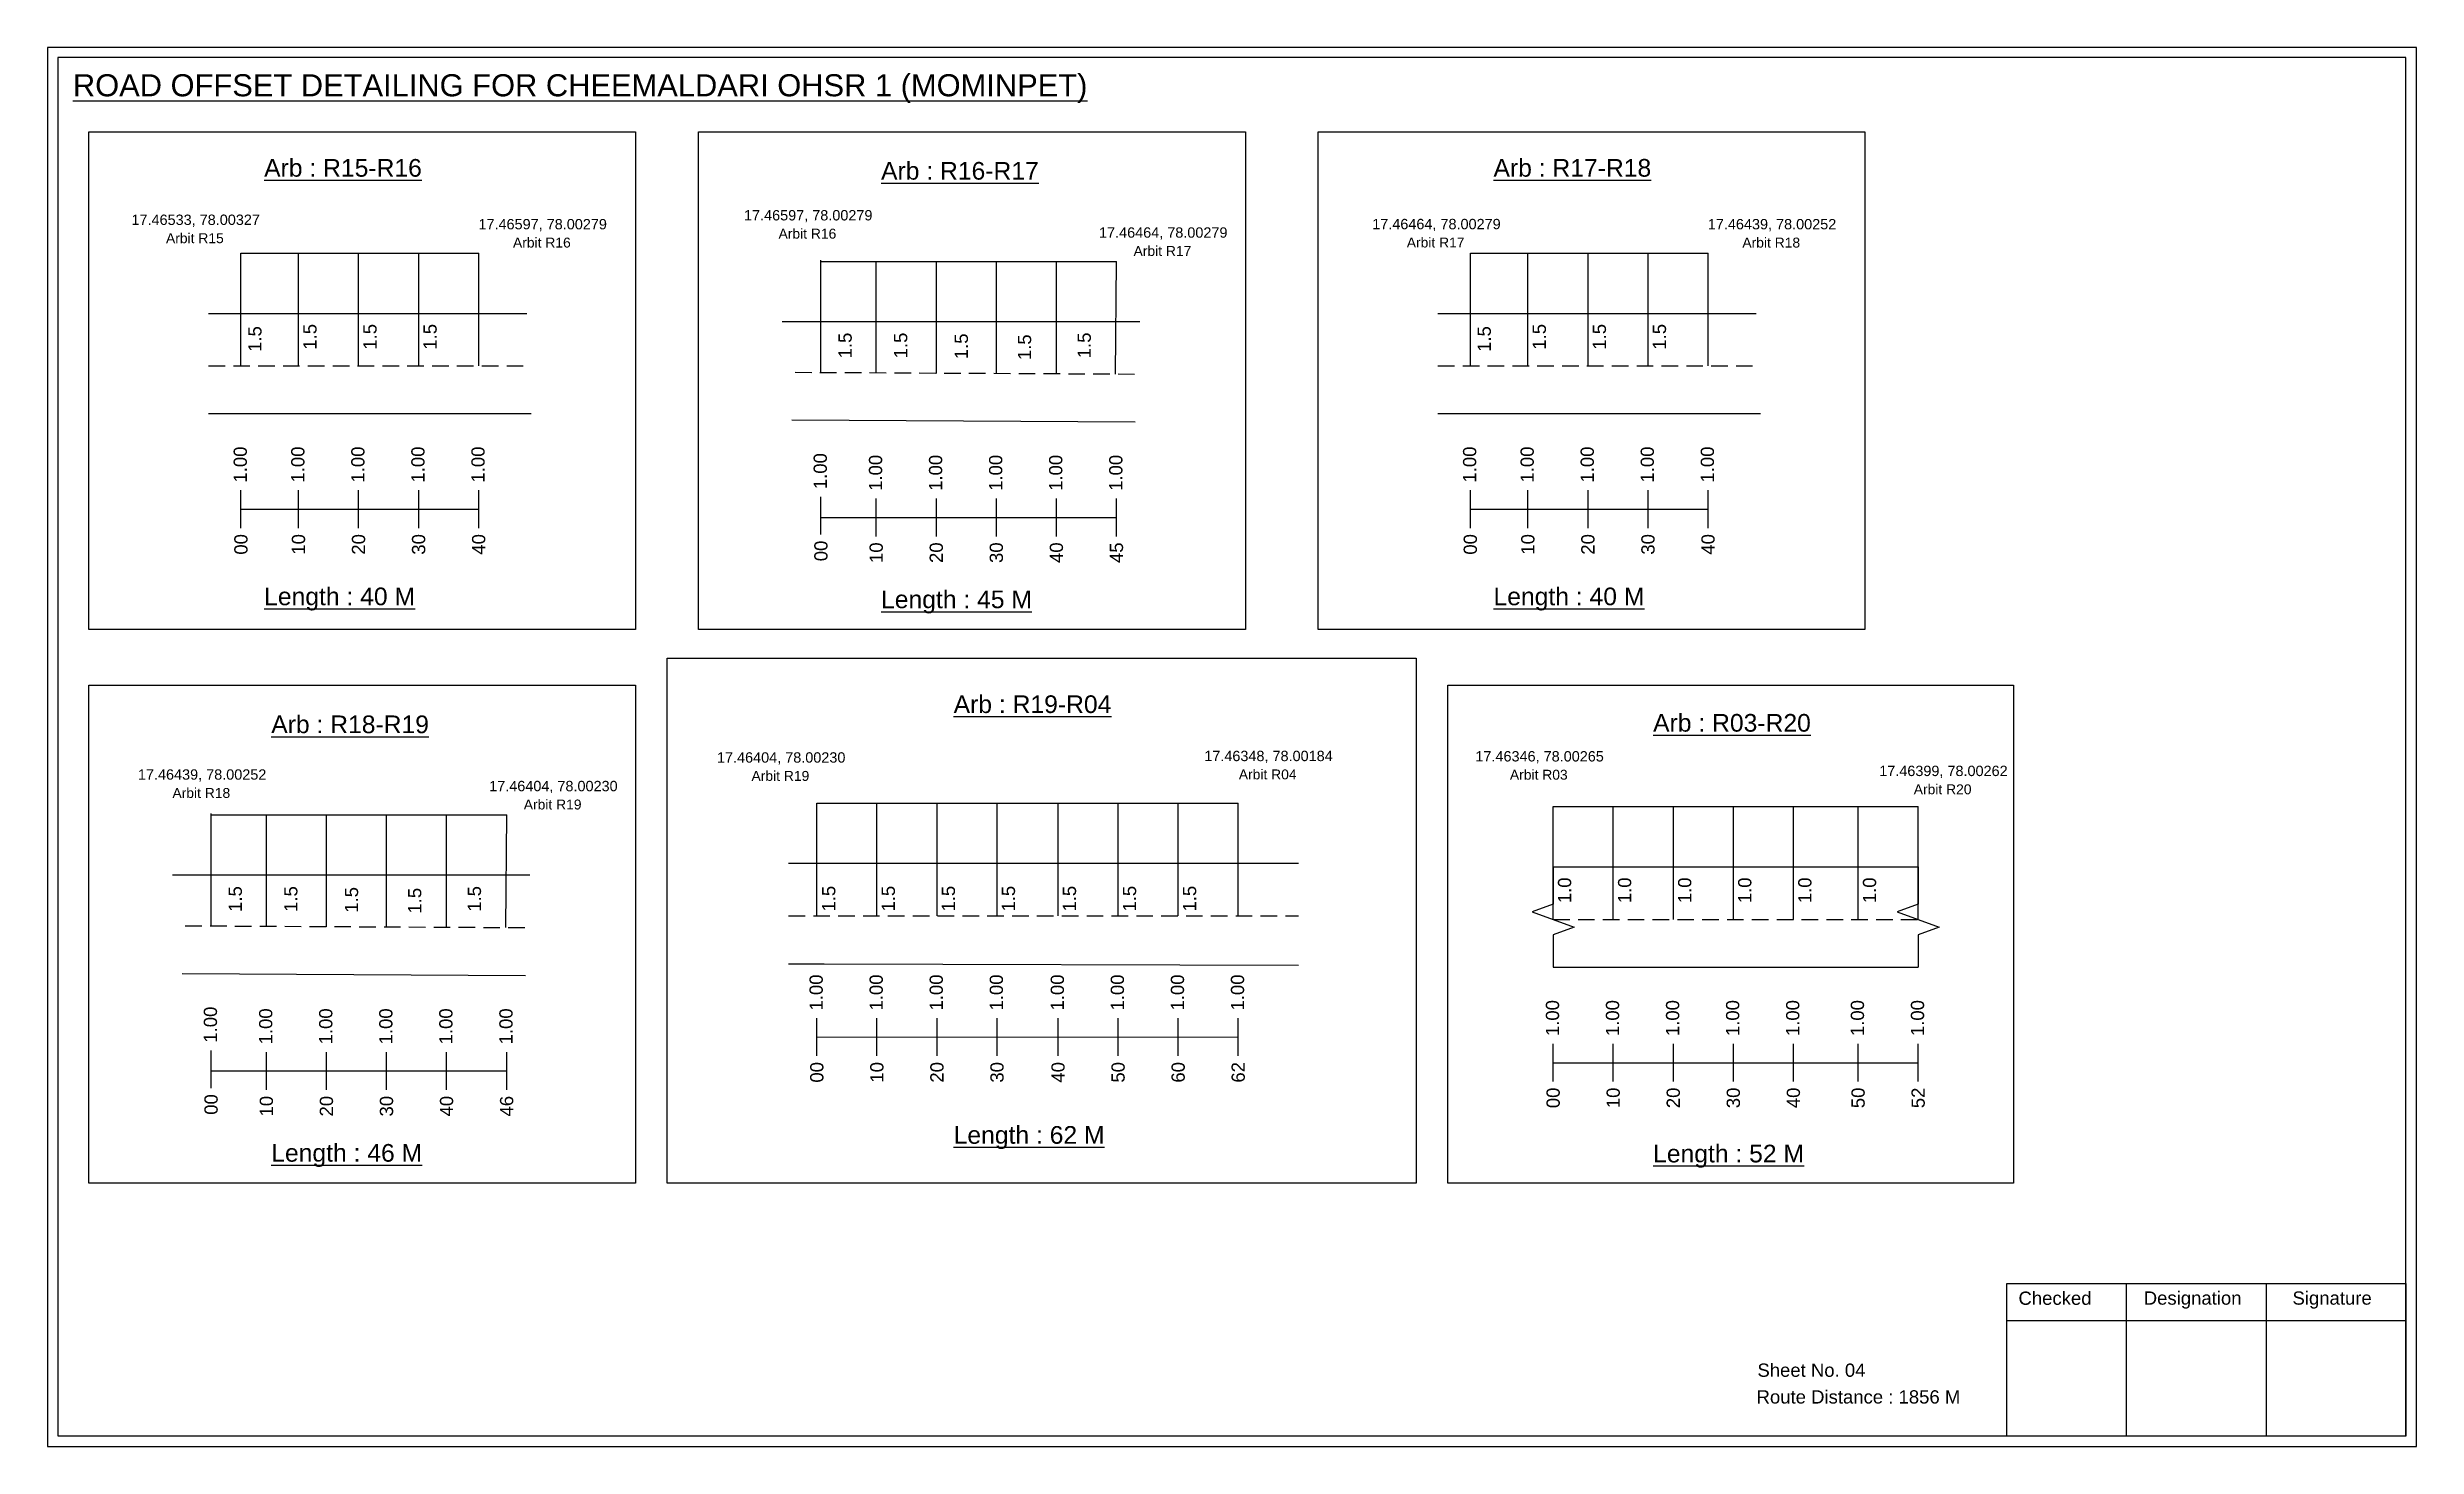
# Model space of a CAD drawing. Header units: inches. Extents: x -117 to 51867, y -12715 to 3423.
# Drawn here: x 22782 to 23318, y 1058 to 1374 of the extents above; entities that cross this region are included whole.
import ezdxf

# ---------------------------------------------------------------- set-up
doc = ezdxf.new("R2010")
doc.units = ezdxf.units.IN
doc.header["$MEASUREMENT"] = 0
doc.linetypes.add('DASHED2', pattern=[0.375, 0.25, -0.125])
doc.layers.add('PDF_Geometry', color=7, linetype='Continuous')
doc.layers.add('PDF_Text', color=5, linetype='Continuous')
doc.styles.add('PDF Arial', font='arial.ttf')
doc.styles.get("Standard").update_dxf_attribs({"font": 'arial.ttf'})

msp = doc.modelspace()

# ---------------------------------------------------------------- texts
at = {"color": 242, "true_color": 0xcd2027}
for s, height, p in [('%%UROAD OFFSET DETAILING FOR CHEEMALDARI OHSR 1 (MOMINPET)', 5, (22787.79, 1363.2)), ('%%UArb : R15-R16', 4, (22831.09, 1345.01)), ('%%UArb : R16-R17', 4, (22970.78, 1344.34)), ('%%UArb : R17-R18', 4, (23109.46, 1345.01)), ('%%ULength : 40 M', 4, (22831.09, 1248.01)), ('%%ULength : 45 M', 4, (22970.78, 1247.34)), ('%%ULength : 40 M', 4, (23109.46, 1248.01)), ('%%UArb : R18-R19', 4, (22832.7, 1219.05)), ('%%UArb : R19-R04', 4, (22987.22, 1223.61)), ('%%UArb : R03-R20', 4, (23145.6, 1219.39)), ('%%ULength : 62 M', 4, (22987.22, 1126.11)), ('%%ULength : 46 M', 4, (22832.7, 1122.05)), ('%%ULength : 52 M', 4, (23145.6, 1121.89))]:
    msp.add_text(s, height=height, dxfattribs=at).set_placement(p)
at = {"color": 5}
for s, height, p in [('17.46533, 78.00327', 2.34, (22801.05, 1334.09)), ('17.46597, 78.00279', 2.34, (22939.75, 1335.11)), ('Arbit R15', 2.246, (22808.87, 1329.96)), ('17.46597, 78.00279', 2.34, (22879.62, 1333.09)), ('Arbit R16', 2.246, (22887.44, 1328.97)), ('Arbit R16', 2.246, (22947.57, 1330.99)), ('17.46464, 78.00279', 2.34, (23020.14, 1331.2)), ('17.46464, 78.00279', 2.34, (23082, 1333.12)), ('Arbit R17', 2.246, (23089.82, 1328.99)), ('17.46439, 78.00252', 2.34, (23157.99, 1333.09)), ('Arbit R18', 2.246, (23165.81, 1328.97)), ('Arbit R17', 2.246, (23027.96, 1327.07)), ('17.46404, 78.00230', 2.34, (22933.63, 1212.38)), ('17.46348, 78.00184', 2.34, (23043.97, 1212.72)), ('17.46346, 78.00265', 2.34, (23105.36, 1212.64)), ('17.46439, 78.00252', 2.34, (22802.51, 1208.52)), ('17.46404, 78.00230', 2.34, (22882.05, 1205.91)), ('Arbit R19', 2.246, (22941.45, 1208.25)), ('Arbit R04', 2.246, (23051.79, 1208.59)), ('Arbit R03', 2.246, (23113.18, 1208.52)), ('17.46399, 78.00262', 2.34, (23196.8, 1209.34)), ('Arbit R20', 2.246, (23204.62, 1205.22)), ('Arbit R18', 2.246, (22810.33, 1204.39)), ('Arbit R19', 2.246, (22889.88, 1201.78))]:
    msp.add_text(s, height=height, dxfattribs=at).set_placement(p)
for s, p in [('1.5', (22830.49, 1305.35)), ('1.5', (22842.96, 1305.85)), ('1.5', (22856.56, 1305.85)), ('1.5', (22870.16, 1305.85)), ('1.5', (22964.14, 1303.88)), ('1.5', (22976.72, 1303.88)), ('1.5', (22990.45, 1303.69)), ('1.5', (23004.77, 1303.49)), ('1.5', (23018.28, 1303.91)), ('1.5', (23108.86, 1305.35)), ('1.5', (23121.33, 1305.85)), ('1.5', (23134.93, 1305.85)), ('1.5', (23148.53, 1305.85)), ('1.0', (23127.05, 1180.56)), ('1.0', (23140.65, 1180.56)), ('1.0', (23154.25, 1180.56)), ('1.0', (23167.85, 1180.56)), ('1.0', (23181.45, 1180.56)), ('1.0', (23196.1, 1180.56)), ('1.5', (22826.05, 1178.59)), ('1.5', (22838.63, 1178.59)), ('1.5', (22852.37, 1178.4)), ('1.5', (22866.68, 1178.21)), ('1.5', (22880.2, 1178.62)), ('1.5', (22960.43, 1178.67)), ('1.5', (22973.92, 1178.67)), ('1.5', (22987.52, 1178.67)), ('1.5', (23001.12, 1178.67)), ('1.5', (23014.94, 1178.67)), ('1.5', (23028.54, 1178.67)), ('1.5', (23042.14, 1178.67))]:
    msp.add_text(s, height=3, rotation=90).set_placement(p)
at = {"color": 217, "true_color": 0x93278f}
for s, p in [('1.00', (22827.18, 1275.77)), ('1.00', (22840.21, 1275.77)), ('1.00', (22853.81, 1275.77)), ('1.00', (22867.41, 1275.77)), ('1.00', (22881.01, 1275.77)), ('1.00', (22958.51, 1274.28)), ('1.00', (23105.55, 1275.77)), ('1.00', (23118.58, 1275.77)), ('1.00', (23132.18, 1275.77)), ('1.00', (23145.78, 1275.77)), ('1.00', (23159.38, 1275.77)), ('1.00', (22971.03, 1273.89)), ('1.00', (22984.63, 1273.89)), ('1.00', (22998.23, 1273.89)), ('1.00', (23011.83, 1273.89)), ('1.00', (23025.43, 1273.89)), ('00', (22827.33, 1259.45)), ('10', (22840.36, 1259.45)), ('20', (22853.96, 1259.45)), ('30', (22867.56, 1259.45)), ('40', (22881.16, 1259.45)), ('00', (22958.66, 1257.96)), ('10', (22971.18, 1257.57)), ('20', (22984.78, 1257.57)), ('30', (22998.38, 1257.57)), ('40', (23011.98, 1257.57)), ('45', (23025.58, 1257.57)), ('00', (23105.7, 1259.45)), ('10', (23118.73, 1259.45)), ('20', (23132.33, 1259.45)), ('30', (23145.93, 1259.45)), ('40', (23159.53, 1259.45)), ('1.00', (22957.58, 1156.27)), ('1.00', (22971.18, 1156.27)), ('1.00', (22984.78, 1156.27)), ('1.00', (22998.38, 1156.27)), ('1.00', (23012.19, 1156.27)), ('1.00', (23025.79, 1156.27)), ('1.00', (23039.39, 1156.27)), ('1.00', (23052.99, 1156.27)), ('1.00', (22820.42, 1148.99)), ('1.00', (22832.94, 1148.6)), ('1.00', (22846.54, 1148.6)), ('1.00', (22860.14, 1148.6)), ('1.00', (22873.74, 1148.6)), ('1.00', (22887.34, 1148.6)), ('1.00', (23124.31, 1150.48)), ('1.00', (23137.91, 1150.48)), ('1.00', (23151.51, 1150.48)), ('1.00', (23165.11, 1150.48)), ('1.00', (23178.71, 1150.48)), ('1.00', (23193.36, 1150.48)), ('1.00', (23206.96, 1150.48)), ('00', (22957.73, 1139.95)), ('10', (22971.33, 1139.95)), ('20', (22984.93, 1139.95)), ('30', (22998.53, 1139.95)), ('40', (23012.35, 1139.95)), ('50', (23025.95, 1139.95)), ('60', (23039.55, 1139.95)), ('62', (23053.15, 1139.95)), ('00', (23124.46, 1134.16)), ('10', (23138.06, 1134.16)), ('20', (23151.66, 1134.16)), ('30', (23165.26, 1134.16)), ('40', (23178.86, 1134.16)), ('50', (23193.51, 1134.16)), ('52', (23207.11, 1134.16)), ('00', (22820.57, 1132.67)), ('10', (22833.09, 1132.28)), ('20', (22846.69, 1132.28)), ('30', (22860.29, 1132.28)), ('40', (22873.89, 1132.28)), ('46', (22887.49, 1132.28))]:
    msp.add_text(s, height=3, rotation=90, dxfattribs=at).set_placement(p)
for s, p in [('Sheet No. 04', (23169.22, 1073.36)), ('Route Distance : 1856 M', (23169.03, 1067.31))]:
    msp.add_text(s, height=3).set_placement(p)
at = {"layer": 'PDF_Text', "color": 7, "attachment_point": 7, "style": 'PDF Arial'}
for s, insert, char_height in [('Checked', (23228.33, 1089.61), 3.001), ('Designation', (23256.7, 1088.78), 3.0006), ('Signature', (23290.38, 1088.78), 3.001)]:
    msp.add_mtext(s, dxfattribs=dict(at, insert=insert, char_height=char_height))

# ---------------------------------------------------------------- linework, layer by layer
at = {"color": 5}
for p, q in [((22825.85, 1327.71), (22879.69, 1327.71)), ((22957.18, 1325.83), (23024.1, 1325.83)), ((23104.22, 1327.71), (23158.06, 1327.71)), ((22956.25, 1203.21), (23051.67, 1203.21)), ((23122.98, 1202.42), (23205.63, 1202.42)), ((22819.09, 1200.54), (22886.02, 1200.54))]:
    msp.add_line(p, q, dxfattribs=at)
for p, q in [((22825.85, 1302.17), (22825.85, 1327.71)), ((22838.89, 1302.17), (22838.89, 1327.71)), ((22852.49, 1302.17), (22852.49, 1327.71)), ((22866.09, 1302.17), (22866.09, 1327.71)), ((22879.69, 1302.17), (22879.69, 1327.71)), ((22957.18, 1300.6), (22957.18, 1326.13)), ((22969.7, 1300.55), (22969.7, 1325.83)), ((22983.3, 1300.49), (22983.3, 1325.83)), ((22996.9, 1300.55), (22996.9, 1325.83)), ((23010.5, 1300.3), (23010.5, 1325.83)), ((23023.87, 1300.33), (23024.1, 1325.83)), ((23104.22, 1302.17), (23104.22, 1327.71)), ((23117.26, 1302.17), (23117.26, 1327.71)), ((23130.86, 1302.17), (23130.86, 1327.71)), ((23144.46, 1302.17), (23144.46, 1327.71)), ((23158.06, 1302.17), (23158.06, 1327.71)), ((22818.51, 1314.06), (22890.54, 1314.06)), ((23029.35, 1312.16), (22948.4, 1312.16)), ((23096.88, 1314.06), (23168.91, 1314.06)), ((22818.51, 1291.37), (22891.54, 1291.37)), ((22950.61, 1289.95), (23028.33, 1289.52)), ((23096.88, 1291.37), (23169.91, 1291.37)), ((22956.25, 1177.67), (22956.25, 1203.21)), ((22969.85, 1177.67), (22969.85, 1203.21)), ((22983.45, 1177.67), (22983.45, 1203.21)), ((22997.05, 1177.67), (22997.05, 1203.21)), ((23010.87, 1177.67), (23010.87, 1203.21)), ((23024.47, 1177.67), (23024.47, 1203.21)), ((23038.07, 1177.67), (23038.07, 1203.21)), ((23051.67, 1177.67), (23051.67, 1203.21)), ((23122.98, 1176.88), (23122.98, 1202.42)), ((23136.58, 1176.88), (23136.58, 1202.42)), ((23150.18, 1176.88), (23150.18, 1202.42)), ((23163.78, 1176.88), (23163.78, 1202.42)), ((23177.38, 1176.88), (23177.38, 1202.42)), ((23192.03, 1176.89), (23192.03, 1202.42)), ((23205.63, 1176.89), (23205.63, 1202.42)), ((22819.09, 1175.31), (22819.09, 1200.84)), ((22831.62, 1175.26), (22831.62, 1200.54)), ((22845.22, 1175.2), (22845.22, 1200.54)), ((22858.82, 1175.26), (22858.82, 1200.54)), ((22872.42, 1175.01), (22872.42, 1200.54)), ((22885.79, 1175.04), (22886.02, 1200.54)), ((22891.26, 1186.87), (22810.31, 1186.87)), ((23065.27, 1189.56), (22949.84, 1189.56)), ((23122.98, 1188.77), (23205.63, 1188.77)), ((22812.52, 1164.66), (22890.25, 1164.23)), ((22949.84, 1166.87), (22957.9, 1166.87)), ((22957.9, 1166.87), (23065.27, 1166.57)), ((23122.98, 1166.08), (23205.63, 1166.08))]:
    msp.add_line(p, q)
at = {"linetype": 'DASHED2', "ltscale": 15}
for p, q in [((22818.51, 1302.17), (22891.04, 1302.17)), ((22951.32, 1300.74), (23029.6, 1300.33)), ((23096.88, 1302.17), (23169.41, 1302.17)), ((22813.24, 1175.45), (22891.52, 1175.04)), ((22949.84, 1177.67), (23065.27, 1177.67)), ((23122.98, 1176.89), (23205.63, 1176.89))]:
    msp.add_line(p, q, dxfattribs=at)
at = {"color": 217, "true_color": 0x93278f}
for p, q in [((22825.85, 1265.47), (22825.85, 1274.03)), ((22838.89, 1265.47), (22838.89, 1274.03)), ((22852.49, 1265.47), (22852.49, 1274.03)), ((22866.09, 1265.47), (22866.09, 1274.03)), ((22879.69, 1265.47), (22879.69, 1274.03)), ((22957.18, 1263.98), (22957.18, 1272.54)), ((22969.7, 1263.6), (22969.7, 1272.15)), ((22983.3, 1263.6), (22983.3, 1272.15)), ((22996.9, 1263.6), (22996.9, 1272.15)), ((23010.5, 1263.6), (23010.5, 1272.15)), ((23024.1, 1263.6), (23024.1, 1272.15)), ((23104.22, 1265.47), (23104.22, 1274.03)), ((23117.26, 1265.47), (23117.26, 1274.03)), ((23130.86, 1265.47), (23130.86, 1274.03)), ((23144.46, 1265.47), (23144.46, 1274.03)), ((23158.06, 1265.47), (23158.06, 1274.03)), ((22825.85, 1269.74), (22879.69, 1269.75)), ((22957.18, 1267.87), (23024.1, 1267.88)), ((23104.22, 1269.74), (23158.06, 1269.75)), ((22956.25, 1145.98), (22956.25, 1154.54)), ((22969.85, 1145.98), (22969.85, 1154.54)), ((22983.45, 1145.98), (22983.45, 1154.54)), ((22997.05, 1145.98), (22997.05, 1154.54)), ((23010.87, 1145.98), (23010.87, 1154.54)), ((23024.47, 1145.98), (23024.47, 1154.54)), ((23038.07, 1145.98), (23038.07, 1154.54)), ((23051.67, 1145.98), (23051.67, 1154.54)), ((22956.25, 1150.25), (23051.67, 1150.31)), ((23122.98, 1140.18), (23122.98, 1148.74)), ((23136.58, 1140.18), (23136.58, 1148.74)), ((23150.18, 1140.18), (23150.18, 1148.74)), ((23163.78, 1140.18), (23163.78, 1148.74)), ((23177.38, 1140.18), (23177.38, 1148.74)), ((23192.03, 1140.19), (23192.03, 1148.75)), ((23205.63, 1140.19), (23205.63, 1148.75)), ((22819.09, 1138.69), (22819.09, 1147.25)), ((22831.62, 1138.31), (22831.62, 1146.86)), ((22845.22, 1138.31), (22845.22, 1146.86)), ((22858.82, 1138.31), (22858.82, 1146.86)), ((22872.42, 1138.31), (22872.42, 1146.86)), ((22886.02, 1138.31), (22886.02, 1146.86)), ((23122.98, 1144.45), (23205.63, 1144.46)), ((22819.09, 1142.58), (22886.02, 1142.59))]:
    msp.add_line(p, q, dxfattribs=at)
for points in [[(22791.39, 1355.19), (22915.19, 1355.19), (22915.19, 1242.51), (22791.39, 1242.51)], [(22929.48, 1355.19), (23053.28, 1355.19), (23053.28, 1242.51), (22929.48, 1242.51)], [(23069.76, 1355.19), (23193.56, 1355.19), (23193.56, 1242.51), (23069.76, 1242.51)], [(22922.33, 1236.04), (23091.94, 1236.04), (23091.94, 1117.22), (22922.33, 1117.22)], [(22791.39, 1229.9), (22915.19, 1229.9), (22915.19, 1117.22), (22791.39, 1117.22)], [(23099.12, 1229.9), (23227.21, 1229.9), (23227.21, 1117.22), (23099.12, 1117.22)]]:
    msp.add_lwpolyline(points, close=True)
at = {"linetype": 'Continuous'}
for points in [[(23122.98, 1188.77), (23122.98, 1180.34), (23118.24, 1178.61), (23127.72, 1175.16), (23122.98, 1173.43), (23122.98, 1166.08)], [(23205.63, 1188.77), (23205.63, 1180.34), (23200.89, 1178.61), (23210.38, 1175.16), (23205.63, 1173.43), (23205.63, 1166.08)]]:
    msp.add_lwpolyline(points, dxfattribs=at)
at = {"layer": 'PDF_Geometry'}
for points in [[(22782.01, 1374.27), (22782.01, 1057.56), (23318.48, 1057.56), (23318.48, 1374.27)], [(22784.34, 1371.95), (22784.34, 1059.98), (23316.06, 1059.98), (23316.06, 1371.95)]]:
    msp.add_lwpolyline(points, close=True, dxfattribs=at)
at = {"layer": 'PDF_Geometry', "color": 242, "true_color": 0xcc1f26}
msp.add_lwpolyline([(23316.06, 1059.89), (23225.72, 1059.89), (23225.72, 1094.5), (23316.06, 1094.5)], close=True, dxfattribs=at)
for points in [[(23252.7, 1094.5), (23252.7, 1059.89)], [(23284.43, 1094.5), (23284.43, 1059.89)], [(23225.72, 1086.13), (23316.06, 1086.13)]]:
    msp.add_lwpolyline(points, dxfattribs=at)

msp.set_redraw_order([(e.dxf.handle, doc.entitydb.next_handle()) for e in msp.query("TEXT MTEXT ATTDEF DIMENSION ARC_DIMENSION")])  # texts and dimensions are drawn at this point

doc.saveas('drawing.dxf')
